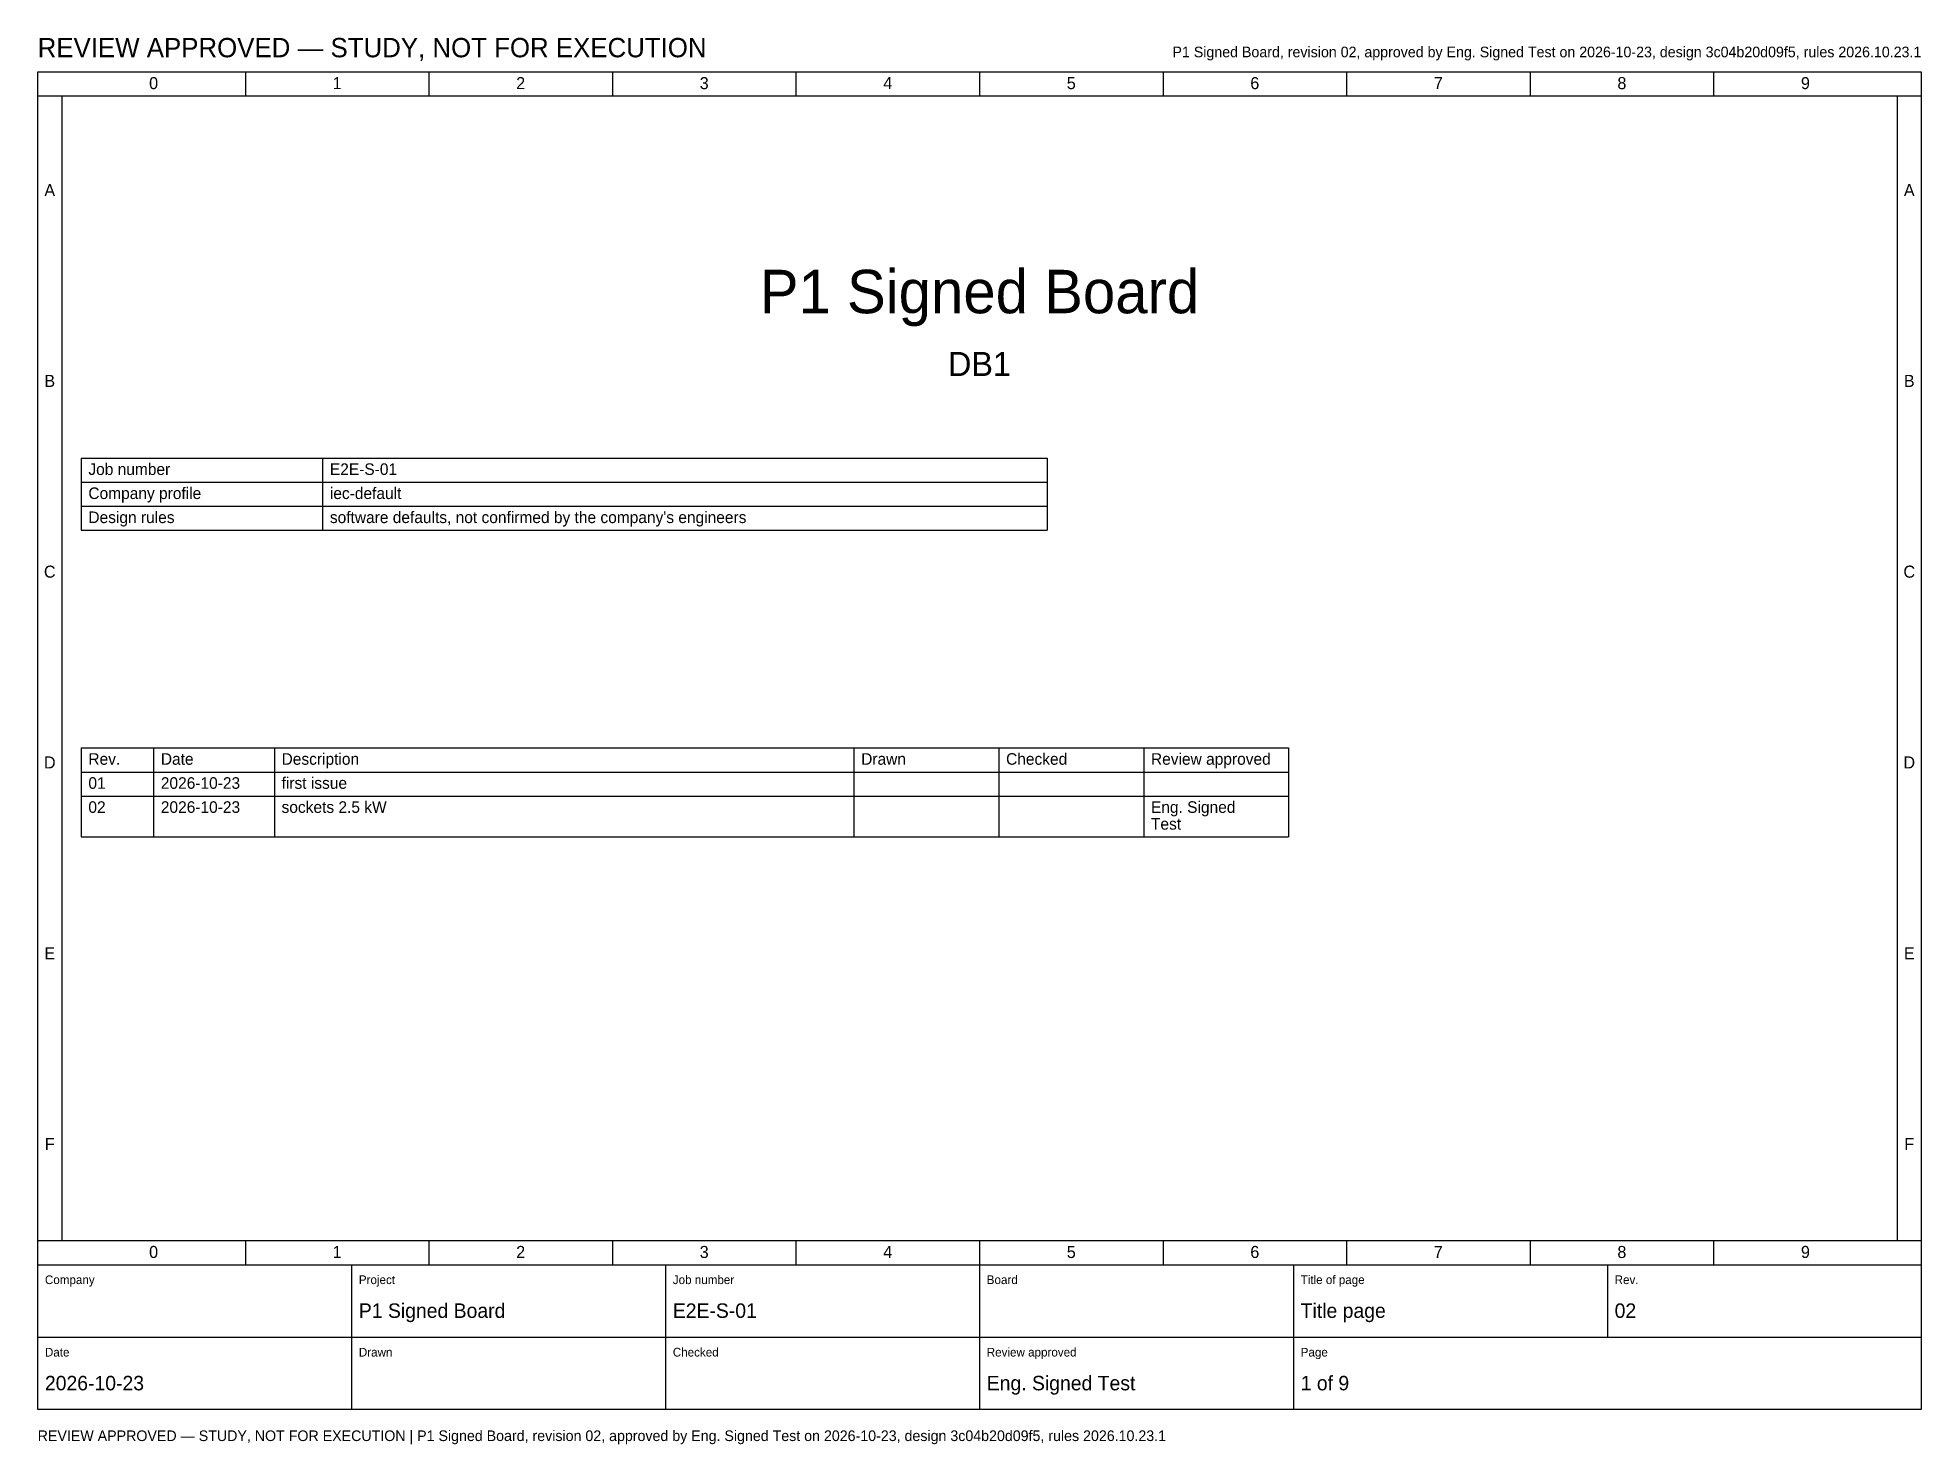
# Model space of a CAD drawing. Header units: millimetres. Extents: x 20 to 4370, y 3 to 294.
# Drawn here: x 20 to 410, y 2.8 to 294.1 of the extents above; entities that cross this region are included whole.
import ezdxf
from ezdxf.enums import TextEntityAlignment as Align

# ---------------------------------------------------------------- set-up
doc = ezdxf.new("R2010")
doc.units = ezdxf.units.MM
for name, color, linetype in [('FRAME', 7, 'CONTINUOUS'), ('SYMBOLS', 7, 'CONTINUOUS'), ('TEXT', 7, 'CONTINUOUS')]:
    doc.layers.add(name, color=color, linetype=linetype)

msp = doc.modelspace()

# ---------------------------------------------------------------- texts
at = {"layer": 'TEXT'}
for s, height, p in [('REVIEW APPROVED — STUDY, NOT FOR EXECUTION', 4, (20, 290)), ('Job number', 2.4, (30.5, 203.52)), ('E2E-S-01', 2.4, (80.5, 203.52)), ('Company profile', 2.4, (30.5, 198.54)), ('iec-default', 2.4, (80.5, 198.54)), ('Design rules', 2.4, (30.5, 193.56)), ("software defaults, not confirmed by the company's engineers", 2.4, (80.5, 193.56)), ('Rev.', 2.4, (30.5, 143.52)), ('Date', 2.4, (45.5, 143.52)), ('Description', 2.4, (70.5, 143.52)), ('Drawn', 2.4, (190.5, 143.52)), ('Checked', 2.4, (220.5, 143.52)), ('Review approved', 2.4, (250.5, 143.52)), ('01', 2.4, (30.5, 138.54)), ('2026-10-23', 2.4, (45.5, 138.54)), ('first issue', 2.4, (70.5, 138.54)), ('02', 2.4, (30.5, 133.56)), ('2026-10-23', 2.4, (45.5, 133.56)), ('sockets 2.5 kW', 2.4, (70.5, 133.56)), ('Eng. Signed', 2.4, (250.5, 133.56)), ('Test', 2.4, (250.5, 130.08)), ('Company', 1.8, (21.5, 36)), ('Project', 1.8, (86.5, 36)), ('Job number', 1.8, (151.5, 36)), ('Board', 1.8, (216.5, 36)), ('Title of page', 1.8, (281.5, 36)), ('Rev.', 1.8, (346.5, 36)), ('P1 Signed Board', 3, (86.5, 29)), ('E2E-S-01', 3, (151.5, 29)), ('Title page', 3, (281.5, 29)), ('02', 3, (346.5, 29)), ('Date', 1.8, (21.5, 21)), ('Drawn', 1.8, (86.5, 21)), ('Checked', 1.8, (151.5, 21)), ('Review approved', 1.8, (216.5, 21)), ('Page', 1.8, (281.5, 21)), ('2026-10-23', 3, (21.5, 14)), ('Eng. Signed Test', 3, (216.5, 14)), ('1 of 9', 3, (281.5, 14)), ('REVIEW APPROVED — STUDY, NOT FOR EXECUTION | P1 Signed Board, revision 02, approved by Eng. Signed Test on 2026-10-23, design 3c04b20d09f5, rules 2026.10.23.1', 2.2, (20, 3.5))]:
    msp.add_text(s, height=height, dxfattribs=at).set_placement(p)
msp.add_text('P1 Signed Board, revision 02, approved by Eng. Signed Test on 2026-10-23, design 3c04b20d09f5, rules 2026.10.23.1', height=2.2, dxfattribs=at).set_placement((410, 290), align=Align.RIGHT)
for s, height, p in [('0', 2.5, (44, 283.4)), ('1', 2.5, (82, 283.4)), ('2', 2.5, (120, 283.4)), ('3', 2.5, (158, 283.4)), ('4', 2.5, (196, 283.4)), ('5', 2.5, (234, 283.4)), ('6', 2.5, (272, 283.4)), ('7', 2.5, (310, 283.4)), ('8', 2.5, (348, 283.4)), ('9', 2.5, (386, 283.4)), ('A', 2.5, (22.5, 261.25)), ('A', 2.5, (407.5, 261.25)), ('P1 Signed Board', 9, (215, 237)), ('DB1', 5, (215, 224)), ('B', 2.5, (22.5, 221.75)), ('B', 2.5, (407.5, 221.75)), ('C', 2.5, (22.5, 182.25)), ('C', 2.5, (407.5, 182.25)), ('D', 2.5, (22.5, 142.75)), ('D', 2.5, (407.5, 142.75)), ('E', 2.5, (22.5, 103.25)), ('E', 2.5, (407.5, 103.25)), ('F', 2.5, (22.5, 63.75)), ('F', 2.5, (407.5, 63.75)), ('0', 2.5, (44, 41.4)), ('1', 2.5, (82, 41.4)), ('2', 2.5, (120, 41.4)), ('3', 2.5, (158, 41.4)), ('4', 2.5, (196, 41.4)), ('5', 2.5, (234, 41.4)), ('6', 2.5, (272, 41.4)), ('7', 2.5, (310, 41.4)), ('8', 2.5, (348, 41.4)), ('9', 2.5, (386, 41.4))]:
    msp.add_text(s, height=height, dxfattribs=at).set_placement(p, align=Align.CENTER)

# ---------------------------------------------------------------- linework, layer by layer
at = {"layer": 'FRAME'}
msp.add_lwpolyline([(20, 287), (410, 287), (410, 10), (20, 10)], close=True, dxfattribs=at)
at = {"layer": 'SYMBOLS'}
for p, q in [((63, 287), (63, 282)), ((101, 287), (101, 282)), ((139, 287), (139, 282)), ((177, 287), (177, 282)), ((215, 287), (215, 282)), ((253, 287), (253, 282)), ((291, 287), (291, 282)), ((329, 287), (329, 282)), ((367, 287), (367, 282)), ((20, 282), (410, 282)), ((25, 282), (25, 45)), ((405, 282), (405, 45)), ((29, 207), (229, 207)), ((29, 207), (29, 192.06)), ((79, 207), (79, 192.06)), ((229, 207), (229, 192.06)), ((29, 202.02), (229, 202.02)), ((29, 197.04), (229, 197.04)), ((29, 192.06), (229, 192.06)), ((29, 147), (279, 147)), ((29, 147), (29, 128.58)), ((44, 147), (44, 128.58)), ((69, 147), (69, 128.58)), ((189, 147), (189, 128.58)), ((219, 147), (219, 128.58)), ((249, 147), (249, 128.58)), ((279, 147), (279, 128.58)), ((29, 142.02), (279, 142.02)), ((29, 137.04), (279, 137.04)), ((29, 128.58), (279, 128.58)), ((20, 45), (410, 45)), ((63, 45), (63, 40)), ((101, 45), (101, 40)), ((139, 45), (139, 40)), ((177, 45), (177, 40)), ((215, 45), (215, 40)), ((253, 45), (253, 40)), ((291, 45), (291, 40)), ((329, 45), (329, 40)), ((367, 45), (367, 40)), ((20, 40), (410, 40)), ((85, 40), (85, 25)), ((150, 40), (150, 25)), ((215, 40), (215, 25)), ((280, 40), (280, 25)), ((345, 40), (345, 25)), ((20, 25), (410, 25)), ((85, 25), (85, 10)), ((150, 25), (150, 10)), ((215, 25), (215, 10)), ((280, 25), (280, 10))]:
    msp.add_line(p, q, dxfattribs=at)

msp.set_redraw_order([(e.dxf.handle, doc.entitydb.next_handle()) for e in msp.query("TEXT MTEXT ATTDEF DIMENSION ARC_DIMENSION")])  # texts and dimensions are drawn at this point

doc.saveas('drawing.dxf')
